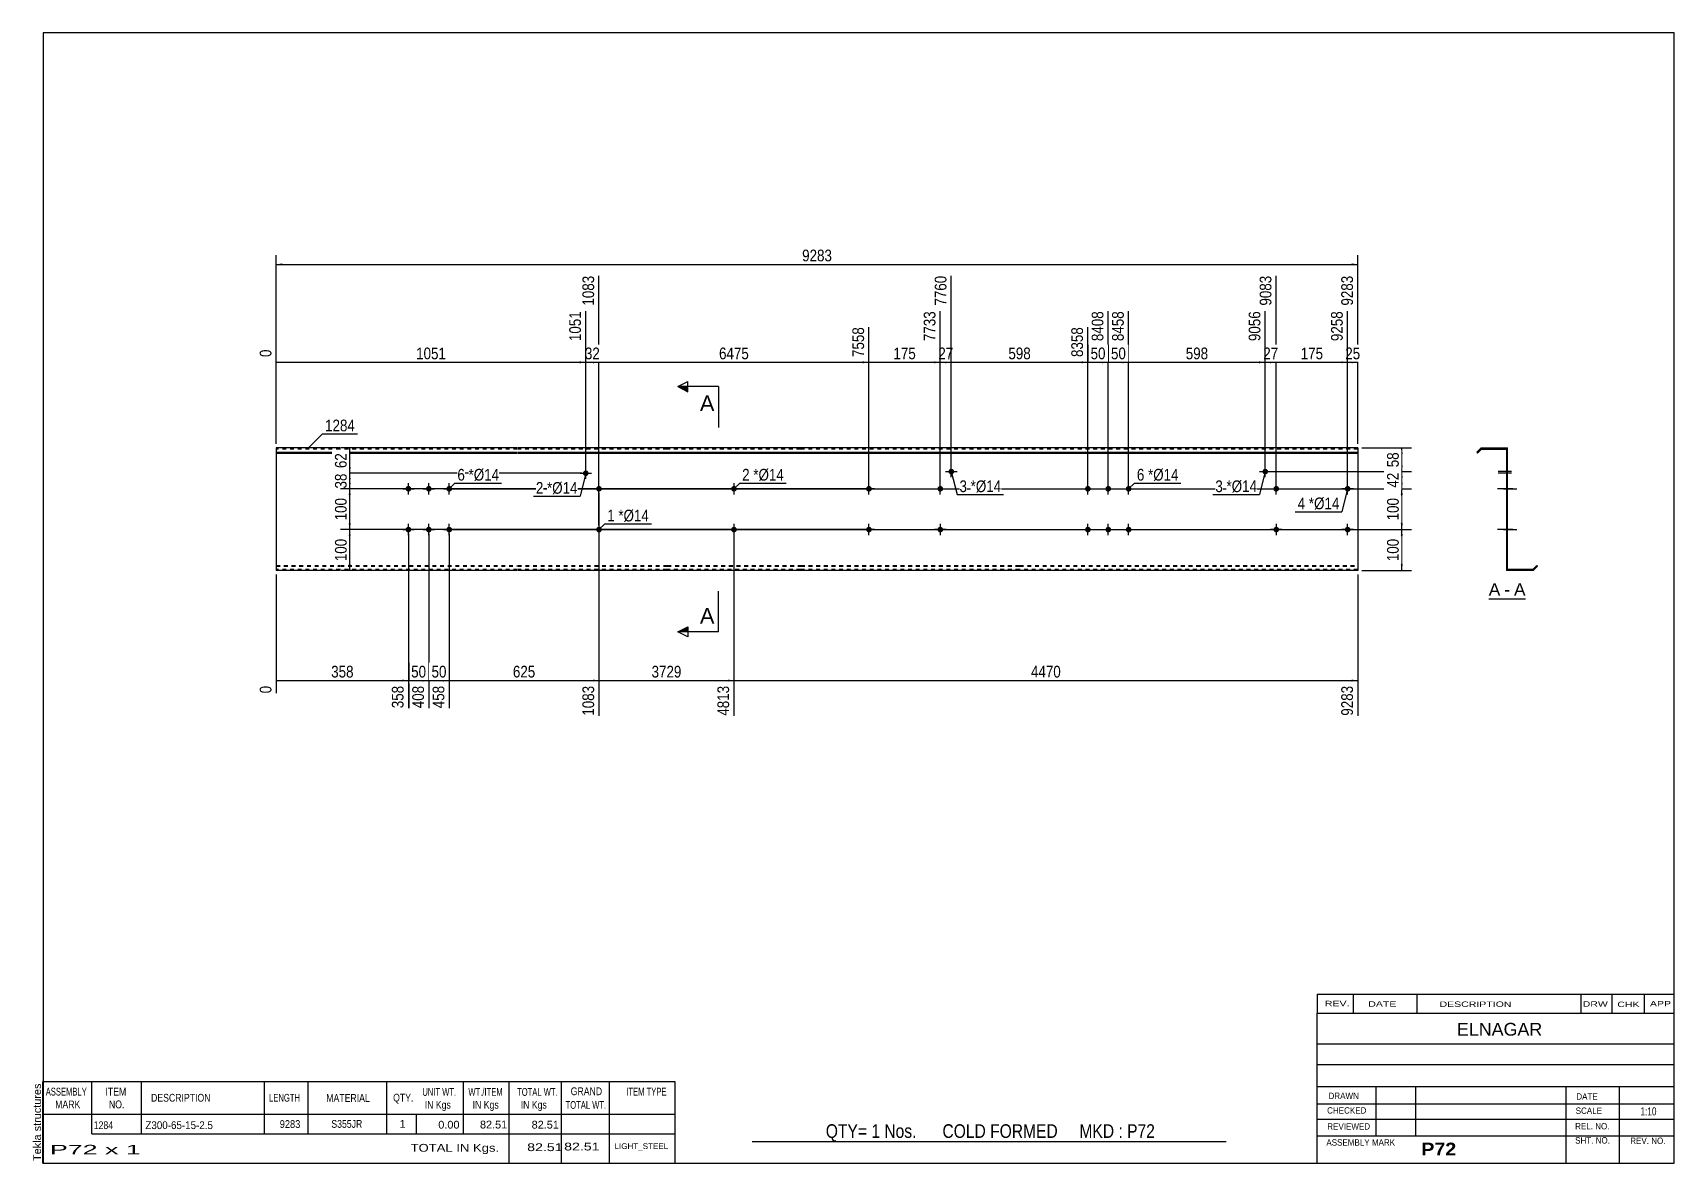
# Model space of a CAD drawing. Header units: millimetres. Extents: x -60 to 343, y -160 to 117.
import ezdxf

# ---------------------------------------------------------------- set-up
doc = ezdxf.new("R2010")
doc.units = ezdxf.units.MM
doc.linetypes.add('DXK_LINE_DOT1', pattern=[1.8814, 0.9407, -0.9407])
doc.styles.add('Arial', font='ARIAL.TTF', dxfattribs={"height": 0.2})
doc.styles.add('Arial Bold', font='ARIALBD.TTF', dxfattribs={"height": 0.2})
doc.styles.add('Arial Narrow', font='ARIALN.TTF', dxfattribs={"height": 0.2})

# ---------------------------------------------------------------- blocks, each defined once
blk = doc.blocks.new('Unknown-629083681-2024')
at = {"color": 5, "linetype": 'Continuous'}
for p, q in [((342.8, 116.75), (-57.2, 116.75)), ((-57.2, 116.75), (-57.2, -160.25)), ((342.8, -160.25), (342.8, 116.75)), ((-57.2, -160.25), (342.8, -160.25))]:
    blk.add_line(p, q, dxfattribs=at)
at = {"color": 174, "linetype": 'Continuous', "style": 'Arial'}
blk.add_text('Tekla structures', height=1.9102, rotation=90, dxfattribs=at).set_placement((-57.7, -159.75))
blk = doc.blocks.new('Unknown-629083681-12 - 1239')
at = {"color": 7, "linetype": 'Continuous'}
blk.add_line((297.32, -21.95), (306.35, -21.95), dxfattribs=at)
at = {"color": 0, "linetype": 'Continuous'}
blk.add_wipeout([(300.16, -21.2), (300.16, -18), (297.32, -18), (297.32, -21.2)], dxfattribs=at)
blk.add_wipeout([(302.55, -21.2), (302.55, -18), (301.12, -18), (301.12, -21.2)], dxfattribs=at)
at = {"color": 96, "linetype": 'Continuous', "style": 'Arial'}
blk.add_text('A', height=3.06, dxfattribs=at).set_placement((297.32, -21.2))
at = {"color": 0, "linetype": 'Continuous'}
blk.add_wipeout([(306.35, -21.2), (306.35, -18), (303.51, -18), (303.51, -21.2)], dxfattribs=at)
at = {"color": 96, "linetype": 'Continuous', "style": 'Arial'}
for s, p in [('-', (301.12, -21.2)), ('A', (303.51, -21.2))]:
    blk.add_text(s, height=3.06, dxfattribs=at).set_placement(p)
blk = doc.blocks.new('Bolt-629083681-1223 - 1203')
at = {"linetype": 'Continuous'}
blk.add_hatch(color=3, dxfattribs=at).paths.add_polyline_path([(162.13, 5, -1), (163.53, 5, -1)])
at = {"color": 3, "linetype": 'Continuous'}
for p, q in [((161.43, 5), (164.23, 5)), ((162.83, 3.6), (162.83, 6.4))]:
    blk.add_line(p, q, dxfattribs=at)
blk = doc.blocks.new('Part-629083681-1218 - 1203')
at = {"color": 2, "linetype": 'Continuous'}
for p, q in [((0, 15), (0, -15)), ((15.6, 15), (0, 15)), ((0, 13.94), (15.6, 13.94)), ((0, 13.76), (15.6, 13.76)), ((59.09, 15), (15.7, 15)), ((15.7, 13.94), (59.09, 13.94)), ((15.7, 13.76), (59.09, 13.76)), ((95.83, 15), (59.19, 15)), ((59.19, 13.94), (95.83, 13.94)), ((59.19, 13.76), (95.83, 13.76)), ((128.53, 15), (95.93, 15)), ((95.93, 13.94), (128.53, 13.94)), ((95.93, 13.76), (128.53, 13.76)), ((182.22, 15), (128.63, 15)), ((128.63, 13.94), (182.22, 13.94)), ((128.63, 13.76), (182.22, 13.76)), ((225.72, 15), (182.32, 15)), ((182.32, 13.94), (225.72, 13.94)), ((182.32, 13.76), (225.72, 13.76)), ((265.22, 15), (225.82, 15)), ((225.82, 13.94), (265.22, 13.94)), ((225.82, 13.76), (265.22, 13.76)), ((265.22, 15), (265.22, -15)), ((15.6, -15), (0, -15)), ((59.09, -15), (15.7, -15)), ((95.83, -15), (59.19, -15)), ((128.53, -15), (95.93, -15)), ((182.22, -15), (128.63, -15)), ((225.72, -15), (182.32, -15)), ((265.22, -15), (225.82, -15))]:
    blk.add_line(p, q, dxfattribs=at)
at = {"color": 7, "linetype": 'DXK_LINE_DOT1'}
for p, q in [((15.6, 14.75), (0, 14.75)), ((59.09, 14.75), (15.7, 14.75)), ((95.83, 14.75), (59.19, 14.75)), ((128.53, 14.75), (95.93, 14.75)), ((182.22, 14.75), (128.63, 14.75)), ((225.72, 14.75), (182.32, 14.75)), ((265.22, 14.75), (225.82, 14.75)), ((0, -13.76), (15.6, -13.76)), ((0, -13.94), (15.6, -13.94)), ((15.6, -14.75), (0, -14.75)), ((15.7, -13.76), (59.09, -13.76)), ((15.7, -13.94), (59.09, -13.94)), ((59.09, -14.75), (15.7, -14.75)), ((59.19, -13.76), (95.83, -13.76)), ((59.19, -13.94), (95.83, -13.94)), ((95.83, -14.75), (59.19, -14.75)), ((95.93, -13.76), (128.53, -13.76)), ((95.93, -13.94), (128.53, -13.94)), ((128.53, -14.75), (95.93, -14.75)), ((128.63, -13.76), (182.22, -13.76)), ((128.63, -13.94), (182.22, -13.94)), ((182.22, -14.75), (128.63, -14.75)), ((182.32, -13.76), (225.72, -13.76)), ((182.32, -13.94), (225.72, -13.94)), ((225.72, -14.75), (182.32, -14.75)), ((225.82, -13.76), (265.22, -13.76)), ((225.82, -13.94), (265.22, -13.94)), ((265.22, -14.75), (225.82, -14.75))]:
    blk.add_line(p, q, dxfattribs=at)
blk = doc.blocks.new('Bolt-629083681-1219 - 1203')
at = {"linetype": 'Continuous'}
for points in [[(198.32, 5, -1), (199.72, 5, -1)], [(203.32, 5, -1), (204.72, 5, -1)], [(208.32, 5, -1), (209.72, 5, -1)], [(198.32, -5, -1), (199.72, -5, -1)], [(203.32, -5, -1), (204.72, -5, -1)], [(208.32, -5, -1), (209.72, -5, -1)]]:
    blk.add_hatch(color=3, dxfattribs=at).paths.add_polyline_path(points)
at = {"color": 3, "linetype": 'Continuous'}
for p, q in [((197.62, 5), (200.42, 5)), ((199.02, 3.6), (199.02, 6.4)), ((202.62, 5), (205.42, 5)), ((204.02, 3.6), (204.02, 6.4)), ((207.62, 5), (210.42, 5)), ((209.02, 3.6), (209.02, 6.4)), ((199.02, -6.4), (199.02, -3.6)), ((204.02, -6.4), (204.02, -3.6)), ((209.02, -6.4), (209.02, -3.6)), ((197.62, -5), (200.42, -5)), ((202.62, -5), (205.42, -5)), ((207.62, -5), (210.42, -5))]:
    blk.add_line(p, q, dxfattribs=at)
blk = doc.blocks.new('Bolt-629083681-1220 - 1203')
at = {"linetype": 'Continuous'}
blk.add_hatch(color=3, dxfattribs=at).paths.add_polyline_path([(164.83, 9.21, -1), (166.23, 9.21, -1)])
at = {"color": 3, "linetype": 'Continuous'}
for p, q in [((164.13, 9.21), (166.93, 9.21)), ((165.53, 7.81), (165.53, 10.61))]:
    blk.add_line(p, q, dxfattribs=at)
blk = doc.blocks.new('Bolt-629083681-1221 - 1203')
at = {"linetype": 'Continuous'}
blk.add_hatch(color=3, dxfattribs=at).paths.add_polyline_path([(241.82, 9.21, -1), (243.22, 9.21, -1)])
at = {"color": 3, "linetype": 'Continuous'}
for p, q in [((241.12, 9.21), (243.92, 9.21)), ((242.52, 7.81), (242.52, 10.61))]:
    blk.add_line(p, q, dxfattribs=at)
blk = doc.blocks.new('Bolt-629083681-1222 - 1203')
at = {"linetype": 'Continuous'}
blk.add_hatch(color=3, dxfattribs=at).paths.add_polyline_path([(163.53, -5, -1), (162.13, -5, -1)])
at = {"color": 3, "linetype": 'Continuous'}
for p, q in [((162.83, -3.6), (162.83, -6.4)), ((164.23, -5), (161.43, -5))]:
    blk.add_line(p, q, dxfattribs=at)
blk = doc.blocks.new('Bolt-629083681-1224 - 1203')
at = {"linetype": 'Continuous'}
blk.add_hatch(color=3, dxfattribs=at).paths.add_polyline_path([(244.52, 5, -1), (245.92, 5, -1)])
at = {"color": 3, "linetype": 'Continuous'}
for p, q in [((243.82, 5), (246.62, 5)), ((245.22, 3.6), (245.22, 6.4))]:
    blk.add_line(p, q, dxfattribs=at)
blk = doc.blocks.new('Bolt-629083681-1225 - 1203')
at = {"linetype": 'Continuous'}
blk.add_hatch(color=3, dxfattribs=at).paths.add_polyline_path([(245.92, -5, -1), (244.52, -5, -1)])
at = {"color": 3, "linetype": 'Continuous'}
for p, q in [((245.22, -3.6), (245.22, -6.4)), ((246.62, -5), (243.82, -5))]:
    blk.add_line(p, q, dxfattribs=at)
blk = doc.blocks.new('Bolt-629083681-1226 - 1203')
at = {"linetype": 'Continuous'}
for points in [[(144.63, 5, -1), (146.03, 5, -1)], [(262.02, 5, -1), (263.42, 5, -1)]]:
    blk.add_hatch(color=3, dxfattribs=at).paths.add_polyline_path(points)
at = {"color": 3, "linetype": 'Continuous'}
for p, q in [((146.73, 5), (143.93, 5)), ((145.33, 3.6), (145.33, 6.4)), ((264.12, 5), (261.32, 5)), ((262.72, 3.6), (262.72, 6.4))]:
    blk.add_line(p, q, dxfattribs=at)
blk = doc.blocks.new('Bolt-629083681-1227 - 1203')
at = {"linetype": 'Continuous'}
for points in [[(144.63, -5, -1), (146.03, -5, -1)], [(262.02, -5, -1), (263.42, -5, -1)]]:
    blk.add_hatch(color=3, dxfattribs=at).paths.add_polyline_path(points)
at = {"color": 3, "linetype": 'Continuous'}
for p, q in [((145.33, -6.4), (145.33, -3.6)), ((262.72, -6.4), (262.72, -3.6)), ((146.73, -5), (143.93, -5)), ((264.12, -5), (261.32, -5))]:
    blk.add_line(p, q, dxfattribs=at)
blk = doc.blocks.new('Bolt-629083681-1228 - 1203')
at = {"linetype": 'Continuous'}
for points in [[(31.7, 5, -1), (33.1, 5, -1)], [(36.7, 5, -1), (38.1, 5, -1)], [(41.7, 5, -1), (43.1, 5, -1)], [(31.7, -5, -1), (33.1, -5, -1)], [(36.7, -5, -1), (38.1, -5, -1)], [(41.7, -5, -1), (43.1, -5, -1)]]:
    blk.add_hatch(color=3, dxfattribs=at).paths.add_polyline_path(points)
at = {"color": 3, "linetype": 'Continuous'}
for p, q in [((31, 5), (33.8, 5)), ((32.4, 3.6), (32.4, 6.4)), ((36, 5), (38.8, 5)), ((37.4, 3.6), (37.4, 6.4)), ((41, 5), (43.8, 5)), ((42.4, 3.6), (42.4, 6.4)), ((32.4, -6.4), (32.4, -3.6)), ((37.4, -6.4), (37.4, -3.6)), ((42.4, -6.4), (42.4, -3.6)), ((31, -5), (33.8, -5)), ((36, -5), (38.8, -5)), ((41, -5), (43.8, -5))]:
    blk.add_line(p, q, dxfattribs=at)
blk = doc.blocks.new('Bolt-629083681-1229 - 1203')
at = {"linetype": 'Continuous'}
blk.add_hatch(color=3, dxfattribs=at).paths.add_polyline_path([(75.19, 8.81, -1), (76.59, 8.81, -1)])
at = {"color": 3, "linetype": 'Continuous'}
for p, q in [((74.49, 8.81), (77.29, 8.81)), ((75.89, 7.41), (75.89, 10.21))]:
    blk.add_line(p, q, dxfattribs=at)
blk = doc.blocks.new('Bolt-629083681-1230 - 1203')
at = {"linetype": 'Continuous'}
blk.add_hatch(color=3, dxfattribs=at).paths.add_polyline_path([(78.43, 5, -1), (79.83, 5, -1)])
at = {"color": 3, "linetype": 'Continuous'}
for p, q in [((77.73, 5), (80.53, 5)), ((79.13, 3.6), (79.13, 6.4))]:
    blk.add_line(p, q, dxfattribs=at)
blk = doc.blocks.new('Bolt-629083681-1231 - 1203')
at = {"linetype": 'Continuous'}
blk.add_hatch(color=3, dxfattribs=at).paths.add_polyline_path([(79.83, -5, -1), (78.43, -5, -1)])
at = {"color": 3, "linetype": 'Continuous'}
for p, q in [((79.13, -3.6), (79.13, -6.4)), ((80.53, -5), (77.73, -5))]:
    blk.add_line(p, q, dxfattribs=at)
blk = doc.blocks.new('Bolt-629083681-1232 - 1203')
at = {"linetype": 'Continuous'}
for points in [[(112.93, 5, -1), (111.53, 5, -1)], [(112.93, -5, -1), (111.53, -5, -1)]]:
    blk.add_hatch(color=3, dxfattribs=at).paths.add_polyline_path(points)
at = {"color": 3, "linetype": 'Continuous'}
for p, q in [((113.63, 5), (110.83, 5)), ((112.23, 6.4), (112.23, 3.6)), ((112.23, -3.6), (112.23, -6.4)), ((113.63, -5), (110.83, -5))]:
    blk.add_line(p, q, dxfattribs=at)
blk = doc.blocks.new('Part-629083681-1241 - 1239')
at = {"color": 2, "linetype": 'Continuous'}
for p, q in [((295.46, 15), (294.4, 13.94)), ((294.4, 13.94), (294.58, 13.76)), ((295.56, 14.75), (294.58, 13.76)), ((295.46, 15), (301.96, 15)), ((295.56, 14.75), (301.71, 14.75)), ((301.71, 14.75), (301.71, -15)), ((301.96, -14.75), (301.96, 15)), ((308.21, -15), (301.71, -15)), ((308.11, -14.75), (301.96, -14.75)), ((308.11, -14.75), (309.09, -13.76)), ((308.21, -15), (309.27, -13.94)), ((309.27, -13.94), (309.09, -13.76))]:
    blk.add_line(p, q, dxfattribs=at)
blk = doc.blocks.new('Bolt-629083681-1242 - 1239')
at = {"linetype": 'Continuous'}
for points in [[(301.71, 5.7), (301.71, 4.3), (301.96, 4.3), (301.96, 5.7)], [(301.71, 5.7), (301.71, 4.3), (301.96, 4.3), (301.96, 5.7)], [(301.71, 5.7), (301.71, 4.3), (301.96, 4.3), (301.96, 5.7)], [(301.71, -4.3), (301.71, -5.7), (301.96, -5.7), (301.96, -4.3)], [(301.71, -4.3), (301.71, -5.7), (301.96, -5.7), (301.96, -4.3)], [(301.71, -4.3), (301.71, -5.7), (301.96, -5.7), (301.96, -4.3)]]:
    blk.add_hatch(color=3, dxfattribs=at).paths.add_polyline_path(points)
at = {"color": 3, "linetype": 'Continuous'}
for p, q in [((303.26, 5), (299.46, 5)), ((303.26, 5), (299.46, 5)), ((303.26, 5), (299.46, 5)), ((301.96, 5.7), (301.71, 5.7)), ((301.96, 5.7), (301.71, 5.7)), ((301.96, 5.7), (301.71, 5.7)), ((301.96, 4.3), (301.71, 4.3)), ((301.96, 4.3), (301.71, 4.3)), ((301.96, 4.3), (301.71, 4.3)), ((303.26, -5), (299.46, -5)), ((303.26, -5), (299.46, -5)), ((303.26, -5), (299.46, -5)), ((301.96, -4.3), (301.71, -4.3)), ((301.96, -4.3), (301.71, -4.3)), ((301.96, -4.3), (301.71, -4.3)), ((301.96, -5.7), (301.71, -5.7)), ((301.96, -5.7), (301.71, -5.7)), ((301.96, -5.7), (301.71, -5.7))]:
    blk.add_line(p, q, dxfattribs=at)
blk = doc.blocks.new('Bolt-629083681-1243 - 1239')
at = {"linetype": 'Continuous'}
blk.add_hatch(color=3, dxfattribs=at).paths.add_polyline_path([(301.71, 9.91), (301.71, 8.51), (301.96, 8.51), (301.96, 9.91)])
at = {"color": 3, "linetype": 'Continuous'}
for p, q in [((302.91, 9.21), (299.61, 9.21)), ((301.96, 9.91), (301.71, 9.91)), ((301.96, 8.51), (301.71, 8.51))]:
    blk.add_line(p, q, dxfattribs=at)
blk = doc.blocks.new('Bolt-629083681-1244 - 1239')
at = {"linetype": 'Continuous'}
blk.add_hatch(color=3, dxfattribs=at).paths.add_polyline_path([(301.71, 9.91), (301.71, 8.51), (301.96, 8.51), (301.96, 9.91)])
at = {"color": 3, "linetype": 'Continuous'}
for p, q in [((302.91, 9.21), (299.61, 9.21)), ((301.96, 9.91), (301.71, 9.91)), ((301.96, 8.51), (301.71, 8.51))]:
    blk.add_line(p, q, dxfattribs=at)
blk = doc.blocks.new('Bolt-629083681-1245 - 1239')
at = {"linetype": 'Continuous'}
blk.add_hatch(color=3, dxfattribs=at).paths.add_polyline_path([(301.96, -5.7), (301.96, -4.3), (301.71, -4.3), (301.71, -5.7)])
at = {"color": 3, "linetype": 'Continuous'}
for p, q in [((301.96, -4.3), (301.71, -4.3)), ((302.76, -5), (301.71, -5)), ((301.96, -5.7), (301.71, -5.7))]:
    blk.add_line(p, q, dxfattribs=at)
blk = doc.blocks.new('Bolt-629083681-1246 - 1239')
at = {"linetype": 'Continuous'}
blk.add_hatch(color=3, dxfattribs=at).paths.add_polyline_path([(301.71, 5.7), (301.71, 4.3), (301.96, 4.3), (301.96, 5.7)])
at = {"color": 3, "linetype": 'Continuous'}
for p, q in [((302.91, 5), (299.61, 5)), ((301.96, 5.7), (301.71, 5.7)), ((301.96, 4.3), (301.71, 4.3))]:
    blk.add_line(p, q, dxfattribs=at)
blk = doc.blocks.new('Bolt-629083681-1247 - 1239')
at = {"linetype": 'Continuous'}
blk.add_hatch(color=3, dxfattribs=at).paths.add_polyline_path([(301.71, 5.7), (301.71, 4.3), (301.96, 4.3), (301.96, 5.7)])
at = {"color": 3, "linetype": 'Continuous'}
for p, q in [((302.91, 5), (299.61, 5)), ((301.96, 5.7), (301.71, 5.7)), ((301.96, 4.3), (301.71, 4.3))]:
    blk.add_line(p, q, dxfattribs=at)
blk = doc.blocks.new('Bolt-629083681-1248 - 1239')
at = {"linetype": 'Continuous'}
blk.add_hatch(color=3, dxfattribs=at).paths.add_polyline_path([(301.96, -5.7), (301.96, -4.3), (301.71, -4.3), (301.71, -5.7)])
at = {"color": 3, "linetype": 'Continuous'}
for p, q in [((301.96, -4.3), (301.71, -4.3)), ((302.76, -5), (301.71, -5)), ((301.96, -5.7), (301.71, -5.7))]:
    blk.add_line(p, q, dxfattribs=at)
blk = doc.blocks.new('Bolt-629083681-1249 - 1239')
at = {"linetype": 'Continuous'}
blk.add_hatch(color=3, dxfattribs=at).paths.add_polyline_path([(301.71, 5.7), (301.71, 4.3), (301.96, 4.3), (301.96, 5.7)])
blk.add_hatch(color=3, dxfattribs=at).paths.add_polyline_path([(301.71, 5.7), (301.71, 4.3), (301.96, 4.3), (301.96, 5.7)])
at = {"color": 3, "linetype": 'Continuous'}
for p, q in [((300.91, 5), (304.21, 5)), ((300.91, 5), (304.21, 5)), ((301.71, 5.7), (301.96, 5.7)), ((301.71, 5.7), (301.96, 5.7)), ((301.71, 4.3), (301.96, 4.3)), ((301.71, 4.3), (301.96, 4.3))]:
    blk.add_line(p, q, dxfattribs=at)
blk = doc.blocks.new('Bolt-629083681-1250 - 1239')
at = {"linetype": 'Continuous'}
blk.add_hatch(color=3, dxfattribs=at).paths.add_polyline_path([(301.71, -4.3), (301.71, -5.7), (301.96, -5.7), (301.96, -4.3)])
blk.add_hatch(color=3, dxfattribs=at).paths.add_polyline_path([(301.71, -4.3), (301.71, -5.7), (301.96, -5.7), (301.96, -4.3)])
at = {"color": 3, "linetype": 'Continuous'}
for p, q in [((300.91, -5), (304.21, -5)), ((300.91, -5), (304.21, -5)), ((301.71, -4.3), (301.96, -4.3)), ((301.71, -4.3), (301.96, -4.3)), ((301.71, -5.7), (301.96, -5.7)), ((301.71, -5.7), (301.96, -5.7))]:
    blk.add_line(p, q, dxfattribs=at)
blk = doc.blocks.new('Bolt-629083681-1251 - 1239')
at = {"linetype": 'Continuous'}
for points in [[(301.71, 5.7), (301.71, 4.3), (301.96, 4.3), (301.96, 5.7)], [(301.71, 5.7), (301.71, 4.3), (301.96, 4.3), (301.96, 5.7)], [(301.71, 5.7), (301.71, 4.3), (301.96, 4.3), (301.96, 5.7)], [(301.71, -4.3), (301.71, -5.7), (301.96, -5.7), (301.96, -4.3)], [(301.71, -4.3), (301.71, -5.7), (301.96, -5.7), (301.96, -4.3)], [(301.71, -4.3), (301.71, -5.7), (301.96, -5.7), (301.96, -4.3)]]:
    blk.add_hatch(color=3, dxfattribs=at).paths.add_polyline_path(points)
at = {"color": 3, "linetype": 'Continuous'}
for p, q in [((303.26, 5), (299.46, 5)), ((303.26, 5), (299.46, 5)), ((303.26, 5), (299.46, 5)), ((301.96, 5.7), (301.71, 5.7)), ((301.96, 5.7), (301.71, 5.7)), ((301.96, 5.7), (301.71, 5.7)), ((301.96, 4.3), (301.71, 4.3)), ((301.96, 4.3), (301.71, 4.3)), ((301.96, 4.3), (301.71, 4.3)), ((303.26, -5), (299.46, -5)), ((303.26, -5), (299.46, -5)), ((303.26, -5), (299.46, -5)), ((301.96, -4.3), (301.71, -4.3)), ((301.96, -4.3), (301.71, -4.3)), ((301.96, -4.3), (301.71, -4.3)), ((301.96, -5.7), (301.71, -5.7)), ((301.96, -5.7), (301.71, -5.7)), ((301.96, -5.7), (301.71, -5.7))]:
    blk.add_line(p, q, dxfattribs=at)
blk = doc.blocks.new('Bolt-629083681-1252 - 1239')
at = {"linetype": 'Continuous'}
blk.add_hatch(color=3, dxfattribs=at).paths.add_polyline_path([(301.71, 9.51), (301.71, 8.11), (301.96, 8.11), (301.96, 9.51)])
at = {"color": 3, "linetype": 'Continuous'}
for p, q in [((302.91, 8.81), (299.61, 8.81)), ((301.96, 9.51), (301.71, 9.51)), ((301.96, 8.11), (301.71, 8.11))]:
    blk.add_line(p, q, dxfattribs=at)
blk = doc.blocks.new('Bolt-629083681-1253 - 1239')
at = {"linetype": 'Continuous'}
blk.add_hatch(color=3, dxfattribs=at).paths.add_polyline_path([(301.71, 5.7), (301.71, 4.3), (301.96, 4.3), (301.96, 5.7)])
at = {"color": 3, "linetype": 'Continuous'}
for p, q in [((302.91, 5), (299.61, 5)), ((301.96, 5.7), (301.71, 5.7)), ((301.96, 4.3), (301.71, 4.3))]:
    blk.add_line(p, q, dxfattribs=at)
blk = doc.blocks.new('Bolt-629083681-1254 - 1239')
at = {"linetype": 'Continuous'}
blk.add_hatch(color=3, dxfattribs=at).paths.add_polyline_path([(301.96, -5.7), (301.96, -4.3), (301.71, -4.3), (301.71, -5.7)])
at = {"color": 3, "linetype": 'Continuous'}
for p, q in [((301.96, -4.3), (301.71, -4.3)), ((302.76, -5), (301.71, -5)), ((301.96, -5.7), (301.71, -5.7))]:
    blk.add_line(p, q, dxfattribs=at)
blk = doc.blocks.new('Bolt-629083681-1255 - 1239')
at = {"linetype": 'Continuous'}
for points in [[(301.96, 4.3), (301.96, 5.7), (301.71, 5.7), (301.71, 4.3)], [(301.96, -5.7), (301.96, -4.3), (301.71, -4.3), (301.71, -5.7)]]:
    blk.add_hatch(color=3, dxfattribs=at).paths.add_polyline_path(points)
at = {"color": 3, "linetype": 'Continuous'}
for p, q in [((301.96, 5), (299.71, 5)), ((301.96, 5.7), (301.71, 5.7)), ((301.96, 4.3), (301.71, 4.3)), ((301.96, -5), (299.71, -5)), ((301.96, -4.3), (301.71, -4.3)), ((301.96, -5.7), (301.71, -5.7))]:
    blk.add_line(p, q, dxfattribs=at)
blk = doc.blocks.new('StraightDimension-629083681-1328 - 1203')
at = {"linetype": 'Continuous'}
blk.add_hatch(color=7, dxfattribs=at).paths.add_polyline_path([(110.73, -41.75), (112.23, -42), (110.73, -42.25)])
at = {"color": 7, "linetype": 'Continuous'}
for p, q in [((79.13, 4), (79.13, -50.61)), ((112.23, -6), (112.23, -50.61)), ((79.13, -42), (112.23, -42))]:
    blk.add_line(p, q, dxfattribs=at)
at = {"color": 0}
blk.add_wipeout([(99.94, -41.85), (99.94, -37.65), (91.43, -37.65), (91.43, -41.85)], dxfattribs=at)
at = {"color": 0, "linetype": 'Continuous'}
blk.add_wipeout([(111.63, -42.7), (107.43, -42.7), (107.43, -51.21), (111.63, -51.21)], dxfattribs=at)
at = {"color": 3, "style": 'Arial Narrow'}
blk.add_text('3729', height=2.863, dxfattribs=at).set_placement((92.03, -41.25))
at = {"color": 3, "linetype": 'Continuous', "style": 'Arial Narrow'}
blk.add_text('4813', height=2.863, rotation=90.0002, dxfattribs=at).set_placement((111.03, -50.61))
blk = doc.blocks.new('StraightDimension-629083681-1279 - 1203')
at = {"linetype": 'Continuous'}
blk.add_hatch(color=7, dxfattribs=at).paths.add_polyline_path([(143.83, 36.25), (145.33, 36), (143.83, 35.75)])
at = {"color": 7, "linetype": 'Continuous'}
for p, q in [((79.13, -4), (79.13, 57.21)), ((145.33, 6), (145.33, 44.61)), ((79.13, 36), (145.33, 36))]:
    blk.add_line(p, q, dxfattribs=at)
at = {"color": 0, "linetype": 'Continuous'}
blk.add_wipeout([(144.73, 45.21), (140.53, 45.21), (140.53, 36.7), (144.73, 36.7)], dxfattribs=at)
at = {"color": 0}
blk.add_wipeout([(116.49, 36.15), (116.49, 40.35), (107.97, 40.35), (107.97, 36.15)], dxfattribs=at)
at = {"color": 3, "linetype": 'Continuous', "style": 'Arial Narrow'}
blk.add_text('7558', height=2.863, rotation=90.0002, dxfattribs=at).set_placement((144.13, 37.3))
at = {"color": 3, "style": 'Arial Narrow'}
blk.add_text('6475', height=2.863, dxfattribs=at).set_placement((108.57, 36.75))
blk = doc.blocks.new('StraightDimension-629083681-1353 - 1203')
at = {"linetype": 'Continuous'}
for points in [[(275.75, 3.5), (276, 5), (276.25, 3.5)], [(276.25, -3.5), (276, -5), (275.75, -3.5)]]:
    blk.add_hatch(color=7, dxfattribs=at).paths.add_polyline_path(points)
at = {"color": 7, "linetype": 'Continuous'}
for p, q in [((43.4, 5), (278.4, 5)), ((276, -5), (276, 5)), ((43.4, -5), (278.4, -5))]:
    blk.add_line(p, q, dxfattribs=at)
at = {"color": 0}
blk.add_wipeout([(275.85, 3.34), (271.65, 3.34), (271.65, -3.34), (275.85, -3.34)], dxfattribs=at)
at = {"color": 3, "style": 'Arial Narrow'}
blk.add_text('100', height=2.863, rotation=90.0002, dxfattribs=at).set_placement((275.25, -2.74))
blk = doc.blocks.new('StraightDimension-629083681-1280 - 1203')
at = {"linetype": 'Continuous'}
blk.add_hatch(color=7, dxfattribs=at).paths.add_polyline_path([(77.63, 36.25), (79.13, 36), (77.63, 35.75)])
at = {"color": 7, "linetype": 'Continuous'}
for p, q in [((79.13, -4), (79.13, 57.21)), ((75.89, 9.81), (75.89, 48.51)), ((75.89, 36), (79.13, 36))]:
    blk.add_line(p, q, dxfattribs=at)
at = {"color": 0, "linetype": 'Continuous'}
blk.add_wipeout([(78.53, 57.81), (74.33, 57.81), (74.33, 49.3), (78.53, 49.3)], dxfattribs=at)
at = {"color": 0}
blk.add_wipeout([(79.94, 36.15), (79.94, 40.35), (75.08, 40.35), (75.08, 36.15)], dxfattribs=at)
at = {"color": 3, "linetype": 'Continuous', "style": 'Arial Narrow'}
blk.add_text('1083', height=2.863, rotation=90.0002, dxfattribs=at).set_placement((77.93, 49.9))
at = {"color": 3, "style": 'Arial Narrow'}
blk.add_text('32', height=2.863, dxfattribs=at).set_placement((75.68, 36.75))
blk = doc.blocks.new('StraightDimension-629083681-1354 - 1203')
at = {"linetype": 'Continuous'}
for points in [[(275.75, -6.5), (276, -5), (276.25, -6.5)], [(276.25, -13.5), (276, -15), (275.75, -13.5)]]:
    blk.add_hatch(color=7, dxfattribs=at).paths.add_polyline_path(points)
at = {"color": 7, "linetype": 'Continuous'}
for p, q in [((43.4, -5), (278.4, -5)), ((276, -15), (276, -5)), ((266.22, -15), (278.4, -15))]:
    blk.add_line(p, q, dxfattribs=at)
at = {"color": 0}
blk.add_wipeout([(275.85, -6.66), (271.65, -6.66), (271.65, -13.34), (275.85, -13.34)], dxfattribs=at)
at = {"color": 3, "style": 'Arial Narrow'}
blk.add_text('100', height=2.863, rotation=90.0002, dxfattribs=at).set_placement((275.25, -12.74))
blk = doc.blocks.new('StraightDimension-629083681-1395 - 1203')
at = {"linetype": 'Continuous'}
for points in [[(1.5, 59.75), (0, 60), (1.5, 60.25)], [(263.72, 60.25), (265.22, 60), (263.72, 59.75)]]:
    blk.add_hatch(color=7, dxfattribs=at).paths.add_polyline_path(points)
at = {"color": 7, "linetype": 'Continuous'}
for p, q in [((0, 16), (0, 62.25)), ((265.22, 16), (265.22, 62.25)), ((0, 60), (265.22, 60))]:
    blk.add_line(p, q, dxfattribs=at)
at = {"color": 0}
blk.add_wipeout([(136.86, 60.15), (136.86, 64.35), (128.35, 64.35), (128.35, 60.15)], dxfattribs=at)
at = {"color": 3, "style": 'Arial Narrow'}
blk.add_text('9283', height=2.863, dxfattribs=at).set_placement((128.95, 60.75))
blk = doc.blocks.new('StraightDimension-629083681-1331 - 1203')
at = {"linetype": 'Continuous'}
blk.add_hatch(color=7, dxfattribs=at).paths.add_polyline_path([(35.9, -41.75), (37.4, -42), (35.9, -42.25)])
at = {"color": 7, "linetype": 'Continuous'}
for p, q in [((32.4, -6), (32.4, -48.78)), ((37.4, -6), (37.4, -48.78)), ((32.4, -42), (37.4, -42))]:
    blk.add_line(p, q, dxfattribs=at)
at = {"color": 0}
blk.add_wipeout([(37.33, -41.85), (37.33, -37.65), (32.47, -37.65), (32.47, -41.85)], dxfattribs=at)
at = {"color": 0, "linetype": 'Continuous'}
blk.add_wipeout([(36.8, -42.7), (32.6, -42.7), (32.6, -49.38), (36.8, -49.38)], dxfattribs=at)
at = {"color": 3, "style": 'Arial Narrow'}
blk.add_text('50', height=2.863, dxfattribs=at).set_placement((33.07, -41.25))
at = {"color": 3, "linetype": 'Continuous', "style": 'Arial Narrow'}
blk.add_text('408', height=2.863, rotation=90.0002, dxfattribs=at).set_placement((36.2, -48.78))
blk = doc.blocks.new('StraightDimension-629083681-1277 - 1203')
at = {"linetype": 'Continuous'}
blk.add_hatch(color=7, dxfattribs=at).paths.add_polyline_path([(164.03, 36.25), (165.53, 36), (164.03, 35.75)])
at = {"color": 7, "linetype": 'Continuous'}
for p, q in [((165.53, 10.21), (165.53, 57.21)), ((162.83, 6), (162.83, 48.51)), ((162.83, 36), (165.53, 36))]:
    blk.add_line(p, q, dxfattribs=at)
at = {"color": 0, "linetype": 'Continuous'}
blk.add_wipeout([(164.93, 57.81), (160.73, 57.81), (160.73, 49.3), (164.93, 49.3)], dxfattribs=at)
at = {"color": 0}
blk.add_wipeout([(166.61, 36.15), (166.61, 40.35), (161.75, 40.35), (161.75, 36.15)], dxfattribs=at)
at = {"color": 3, "linetype": 'Continuous', "style": 'Arial Narrow'}
blk.add_text('7760', height=2.863, rotation=90.0002, dxfattribs=at).set_placement((164.33, 49.9))
at = {"color": 3, "style": 'Arial Narrow'}
blk.add_text('27', height=2.863, dxfattribs=at).set_placement((162.35, 36.75))
blk = doc.blocks.new('StraightDimension-629083681-1270 - 1203')
at = {"linetype": 'Continuous'}
blk.add_hatch(color=7, dxfattribs=at).paths.add_polyline_path([(263.72, 36.25), (265.22, 36), (263.72, 35.75)])
at = {"color": 7, "linetype": 'Continuous'}
for p, q in [((265.22, 16), (265.22, 57.21)), ((262.72, 6), (262.72, 48.51)), ((262.72, 36), (265.22, 36))]:
    blk.add_line(p, q, dxfattribs=at)
at = {"color": 0, "linetype": 'Continuous'}
blk.add_wipeout([(264.61, 57.81), (260.41, 57.81), (260.41, 49.3), (264.61, 49.3)], dxfattribs=at)
at = {"color": 0}
blk.add_wipeout([(266.39, 36.15), (266.39, 40.35), (261.54, 40.35), (261.54, 36.15)], dxfattribs=at)
at = {"color": 3, "linetype": 'Continuous', "style": 'Arial Narrow'}
blk.add_text('9283', height=2.863, rotation=90.0002, dxfattribs=at).set_placement((264.02, 49.9))
at = {"color": 3, "style": 'Arial Narrow'}
blk.add_text('25', height=2.863, dxfattribs=at).set_placement((262.14, 36.75))
blk = doc.blocks.new('StraightDimension-629083681-1271 - 1203')
at = {"linetype": 'Continuous'}
blk.add_hatch(color=7, dxfattribs=at).paths.add_polyline_path([(261.22, 36.25), (262.72, 36), (261.22, 35.75)])
at = {"color": 7, "linetype": 'Continuous'}
for p, q in [((245.22, 6), (245.22, 57.21)), ((262.72, 6), (262.72, 48.51)), ((245.22, 36), (262.72, 36))]:
    blk.add_line(p, q, dxfattribs=at)
at = {"color": 0}
blk.add_wipeout([(257.31, 36.15), (257.31, 40.35), (250.62, 40.35), (250.62, 36.15)], dxfattribs=at)
at = {"color": 0, "linetype": 'Continuous'}
blk.add_wipeout([(262.11, 49.11), (257.91, 49.11), (257.91, 40.6), (262.11, 40.6)], dxfattribs=at)
at = {"color": 3, "linetype": 'Continuous', "style": 'Arial Narrow'}
blk.add_text('9258', height=2.863, rotation=90.0002, dxfattribs=at).set_placement((261.52, 41.2))
at = {"color": 3, "style": 'Arial Narrow'}
blk.add_text('175', height=2.863, dxfattribs=at).set_placement((251.22, 36.75))
blk = doc.blocks.new('StraightDimension-629083681-1351 - 1203')
at = {"linetype": 'Continuous'}
for points in [[(275.75, 13.5), (276, 15), (276.25, 13.5)], [(276.25, 10.71), (276, 9.21), (275.75, 10.71)]]:
    blk.add_hatch(color=7, dxfattribs=at).paths.add_polyline_path(points)
at = {"color": 7, "linetype": 'Continuous'}
for p, q in [((266.22, 15), (278.4, 15)), ((276, 9.21), (276, 15)), ((243.52, 9.21), (278.4, 9.21))]:
    blk.add_line(p, q, dxfattribs=at)
at = {"color": 0}
blk.add_wipeout([(275.85, 14.53), (271.65, 14.53), (271.65, 9.68), (275.85, 9.68)], dxfattribs=at)
at = {"color": 3, "style": 'Arial Narrow'}
blk.add_text('58', height=2.863, rotation=90.0002, dxfattribs=at).set_placement((275.25, 10.28))
blk = doc.blocks.new('StraightDimension-629083681-1272 - 1203')
at = {"linetype": 'Continuous'}
blk.add_hatch(color=7, dxfattribs=at).paths.add_polyline_path([(243.72, 36.25), (245.22, 36), (243.72, 35.75)])
at = {"color": 7, "linetype": 'Continuous'}
for p, q in [((245.22, 6), (245.22, 57.21)), ((242.52, 10.21), (242.52, 48.51)), ((242.52, 36), (245.22, 36))]:
    blk.add_line(p, q, dxfattribs=at)
at = {"color": 0, "linetype": 'Continuous'}
blk.add_wipeout([(244.61, 57.81), (240.41, 57.81), (240.41, 49.3), (244.61, 49.3)], dxfattribs=at)
at = {"color": 0}
blk.add_wipeout([(246.29, 36.15), (246.29, 40.35), (241.44, 40.35), (241.44, 36.15)], dxfattribs=at)
at = {"color": 3, "linetype": 'Continuous', "style": 'Arial Narrow'}
blk.add_text('9083', height=2.863, rotation=90.0002, dxfattribs=at).set_placement((244.02, 49.9))
at = {"color": 3, "style": 'Arial Narrow'}
blk.add_text('27', height=2.863, dxfattribs=at).set_placement((242.04, 36.75))
blk = doc.blocks.new('StraightDimension-629083681-1330 - 1203')
at = {"linetype": 'Continuous'}
blk.add_hatch(color=7, dxfattribs=at).paths.add_polyline_path([(40.9, -41.75), (42.4, -42), (40.9, -42.25)])
at = {"color": 7, "linetype": 'Continuous'}
for p, q in [((37.4, -6), (37.4, -48.78)), ((42.4, -6), (42.4, -48.78)), ((37.4, -42), (42.4, -42))]:
    blk.add_line(p, q, dxfattribs=at)
at = {"color": 0}
blk.add_wipeout([(42.33, -41.85), (42.33, -37.65), (37.47, -37.65), (37.47, -41.85)], dxfattribs=at)
at = {"color": 0, "linetype": 'Continuous'}
blk.add_wipeout([(41.8, -42.7), (37.6, -42.7), (37.6, -49.38), (41.8, -49.38)], dxfattribs=at)
at = {"color": 3, "style": 'Arial Narrow'}
blk.add_text('50', height=2.863, dxfattribs=at).set_placement((38.07, -41.25))
at = {"color": 3, "linetype": 'Continuous', "style": 'Arial Narrow'}
blk.add_text('458', height=2.863, rotation=90.0002, dxfattribs=at).set_placement((41.2, -48.78))
blk = doc.blocks.new('StraightDimension-629083681-1273 - 1203')
at = {"linetype": 'Continuous'}
blk.add_hatch(color=7, dxfattribs=at).paths.add_polyline_path([(241.02, 36.25), (242.52, 36), (241.02, 35.75)])
at = {"color": 7, "linetype": 'Continuous'}
for p, q in [((209.02, 6), (209.02, 48.51)), ((242.52, 10.21), (242.52, 48.51)), ((209.02, 36), (242.52, 36))]:
    blk.add_line(p, q, dxfattribs=at)
at = {"color": 0, "linetype": 'Continuous'}
blk.add_wipeout([(241.92, 49.11), (237.72, 49.11), (237.72, 40.6), (241.92, 40.6)], dxfattribs=at)
at = {"color": 0}
blk.add_wipeout([(229.11, 36.15), (229.11, 40.35), (222.43, 40.35), (222.43, 36.15)], dxfattribs=at)
at = {"color": 3, "linetype": 'Continuous', "style": 'Arial Narrow'}
blk.add_text('9056', height=2.863, rotation=90.0002, dxfattribs=at).set_placement((241.32, 41.2))
at = {"color": 3, "style": 'Arial Narrow'}
blk.add_text('598', height=2.863, dxfattribs=at).set_placement((223.03, 36.75))
blk = doc.blocks.new('StraightDimension-629083681-1281 - 1203')
at = {"linetype": 'Continuous'}
blk.add_hatch(color=7, dxfattribs=at).paths.add_polyline_path([(74.39, 36.25), (75.89, 36), (74.39, 35.75)])
at = {"color": 7, "linetype": 'Continuous'}
for p, q in [((75.89, 9.81), (75.89, 48.51)), ((0, 16), (0, 39.13)), ((0, 36), (75.89, 36))]:
    blk.add_line(p, q, dxfattribs=at)
at = {"color": 0, "linetype": 'Continuous'}
for points in [[(75.29, 49.11), (71.09, 49.11), (71.09, 40.6), (75.29, 40.6)], [(-0.6, 39.73), (-4.8, 39.73), (-4.8, 36.7), (-0.6, 36.7)]]:
    blk.add_wipeout(points, dxfattribs=at)
at = {"color": 0}
blk.add_wipeout([(42.2, 36.15), (42.2, 40.35), (33.69, 40.35), (33.69, 36.15)], dxfattribs=at)
at = {"color": 3, "linetype": 'Continuous', "style": 'Arial Narrow'}
for s, height, p in [('1051', 2.863, (74.69, 41.2)), ('0', 2.86, (-1.2, 37.3))]:
    blk.add_text(s, height=height, rotation=90.0002, dxfattribs=at).set_placement(p)
at = {"color": 3, "style": 'Arial Narrow'}
blk.add_text('1051', height=2.863, dxfattribs=at).set_placement((34.29, 36.75))
blk = doc.blocks.new('StraightDimension-629083681-1274 - 1203')
at = {"linetype": 'Continuous'}
blk.add_hatch(color=7, dxfattribs=at).paths.add_polyline_path([(207.52, 36.25), (209.02, 36), (207.52, 35.75)])
at = {"color": 7, "linetype": 'Continuous'}
for p, q in [((204.02, 6), (204.02, 48.51)), ((209.02, 6), (209.02, 48.51)), ((204.02, 36), (209.02, 36))]:
    blk.add_line(p, q, dxfattribs=at)
at = {"color": 0}
blk.add_wipeout([(208.95, 36.15), (208.95, 40.35), (204.09, 40.35), (204.09, 36.15)], dxfattribs=at)
at = {"color": 0, "linetype": 'Continuous'}
blk.add_wipeout([(208.42, 49.11), (204.22, 49.11), (204.22, 40.6), (208.42, 40.6)], dxfattribs=at)
at = {"color": 3, "linetype": 'Continuous', "style": 'Arial Narrow'}
blk.add_text('8458', height=2.863, rotation=90.0002, dxfattribs=at).set_placement((207.82, 41.2))
at = {"color": 3, "style": 'Arial Narrow'}
blk.add_text('50', height=2.863, dxfattribs=at).set_placement((204.69, 36.75))
blk = doc.blocks.new('StraightDimension-629083681-1275 - 1203')
at = {"linetype": 'Continuous'}
blk.add_hatch(color=7, dxfattribs=at).paths.add_polyline_path([(202.52, 36.25), (204.02, 36), (202.52, 35.75)])
at = {"color": 7, "linetype": 'Continuous'}
for p, q in [((204.02, 6), (204.02, 48.51)), ((199.02, 6), (199.02, 44.61)), ((199.02, 36), (204.02, 36))]:
    blk.add_line(p, q, dxfattribs=at)
at = {"color": 0}
blk.add_wipeout([(203.95, 36.15), (203.95, 40.35), (199.09, 40.35), (199.09, 36.15)], dxfattribs=at)
at = {"color": 0, "linetype": 'Continuous'}
blk.add_wipeout([(203.42, 49.11), (199.22, 49.11), (199.22, 40.6), (203.42, 40.6)], dxfattribs=at)
at = {"color": 3, "linetype": 'Continuous', "style": 'Arial Narrow'}
blk.add_text('8408', height=2.863, rotation=90.0002, dxfattribs=at).set_placement((202.82, 41.2))
at = {"color": 3, "style": 'Arial Narrow'}
blk.add_text('50', height=2.863, dxfattribs=at).set_placement((199.69, 36.75))
blk = doc.blocks.new('StraightDimension-629083681-1276 - 1203')
at = {"linetype": 'Continuous'}
blk.add_hatch(color=7, dxfattribs=at).paths.add_polyline_path([(197.52, 36.25), (199.02, 36), (197.52, 35.75)])
at = {"color": 7, "linetype": 'Continuous'}
for p, q in [((165.53, 10.21), (165.53, 57.21)), ((199.02, 6), (199.02, 44.61)), ((165.53, 36), (199.02, 36))]:
    blk.add_line(p, q, dxfattribs=at)
at = {"color": 0, "linetype": 'Continuous'}
blk.add_wipeout([(198.42, 45.21), (194.22, 45.21), (194.22, 36.7), (198.42, 36.7)], dxfattribs=at)
at = {"color": 0}
blk.add_wipeout([(185.62, 36.15), (185.62, 40.35), (178.93, 40.35), (178.93, 36.15)], dxfattribs=at)
at = {"color": 3, "linetype": 'Continuous', "style": 'Arial Narrow'}
blk.add_text('8358', height=2.863, rotation=90.0002, dxfattribs=at).set_placement((197.82, 37.3))
at = {"color": 3, "style": 'Arial Narrow'}
blk.add_text('598', height=2.863, dxfattribs=at).set_placement((179.53, 36.75))
blk = doc.blocks.new('StraightDimension-629083681-1278 - 1203')
at = {"linetype": 'Continuous'}
blk.add_hatch(color=7, dxfattribs=at).paths.add_polyline_path([(161.33, 36.25), (162.83, 36), (161.33, 35.75)])
at = {"color": 7, "linetype": 'Continuous'}
for p, q in [((162.83, 6), (162.83, 48.51)), ((145.33, 6), (145.33, 44.61)), ((145.33, 36), (162.83, 36))]:
    blk.add_line(p, q, dxfattribs=at)
at = {"color": 0}
blk.add_wipeout([(157.42, 36.15), (157.42, 40.35), (150.74, 40.35), (150.74, 36.15)], dxfattribs=at)
at = {"color": 0, "linetype": 'Continuous'}
blk.add_wipeout([(162.23, 49.11), (158.03, 49.11), (158.03, 40.6), (162.23, 40.6)], dxfattribs=at)
at = {"color": 3, "linetype": 'Continuous', "style": 'Arial Narrow'}
blk.add_text('7733', height=2.863, rotation=90.0002, dxfattribs=at).set_placement((161.63, 41.2))
at = {"color": 3, "style": 'Arial Narrow'}
blk.add_text('175', height=2.863, dxfattribs=at).set_placement((151.34, 36.75))
blk = doc.blocks.new('StraightDimension-629083681-1327 - 1203')
at = {"linetype": 'Continuous'}
blk.add_hatch(color=7, dxfattribs=at).paths.add_polyline_path([(263.72, -41.75), (265.22, -42), (263.72, -42.25)])
at = {"color": 7, "linetype": 'Continuous'}
for p, q in [((112.23, -6), (112.23, -50.61)), ((265.22, -16), (265.22, -50.61)), ((112.23, -42), (265.22, -42))]:
    blk.add_line(p, q, dxfattribs=at)
at = {"color": 0}
blk.add_wipeout([(192.98, -41.85), (192.98, -37.65), (184.47, -37.65), (184.47, -41.85)], dxfattribs=at)
at = {"color": 0, "linetype": 'Continuous'}
blk.add_wipeout([(264.61, -42.7), (260.41, -42.7), (260.41, -51.21), (264.61, -51.21)], dxfattribs=at)
at = {"color": 3, "style": 'Arial Narrow'}
blk.add_text('4470', height=2.863, dxfattribs=at).set_placement((185.07, -41.25))
at = {"color": 3, "linetype": 'Continuous', "style": 'Arial Narrow'}
blk.add_text('9283', height=2.863, rotation=90.0002, dxfattribs=at).set_placement((264.02, -50.61))
blk = doc.blocks.new('StraightDimension-629083681-1329 - 1203')
at = {"linetype": 'Continuous'}
blk.add_hatch(color=7, dxfattribs=at).paths.add_polyline_path([(77.63, -41.75), (79.13, -42), (77.63, -42.25)])
at = {"color": 7, "linetype": 'Continuous'}
for p, q in [((79.13, 4), (79.13, -50.61)), ((42.4, -6), (42.4, -48.78)), ((42.4, -42), (79.13, -42))]:
    blk.add_line(p, q, dxfattribs=at)
at = {"color": 0}
blk.add_wipeout([(64.11, -41.85), (64.11, -37.65), (57.42, -37.65), (57.42, -41.85)], dxfattribs=at)
at = {"color": 0, "linetype": 'Continuous'}
blk.add_wipeout([(78.53, -42.7), (74.33, -42.7), (74.33, -51.21), (78.53, -51.21)], dxfattribs=at)
at = {"color": 3, "style": 'Arial Narrow'}
blk.add_text('625', height=2.863, dxfattribs=at).set_placement((58.02, -41.25))
at = {"color": 3, "linetype": 'Continuous', "style": 'Arial Narrow'}
blk.add_text('1083', height=2.863, rotation=90.0002, dxfattribs=at).set_placement((77.93, -50.61))
blk = doc.blocks.new('StraightDimension-629083681-1332 - 1203')
at = {"linetype": 'Continuous'}
blk.add_hatch(color=7, dxfattribs=at).paths.add_polyline_path([(30.9, -41.75), (32.4, -42), (30.9, -42.25)])
at = {"color": 7, "linetype": 'Continuous'}
for p, q in [((32.4, -6), (32.4, -48.78)), ((0, -16), (0, -45.13)), ((0, -42), (32.4, -42))]:
    blk.add_line(p, q, dxfattribs=at)
at = {"color": 0}
blk.add_wipeout([(19.54, -41.85), (19.54, -37.65), (12.86, -37.65), (12.86, -41.85)], dxfattribs=at)
at = {"color": 0, "linetype": 'Continuous'}
for points in [[(-0.6, -42.7), (-4.8, -42.7), (-4.8, -45.73), (-0.6, -45.73)], [(31.8, -42.7), (27.6, -42.7), (27.6, -49.38), (31.8, -49.38)]]:
    blk.add_wipeout(points, dxfattribs=at)
at = {"color": 3, "style": 'Arial Narrow'}
blk.add_text('358', height=2.863, dxfattribs=at).set_placement((13.46, -41.25))
at = {"color": 3, "linetype": 'Continuous', "style": 'Arial Narrow'}
for s, height, p in [('0', 2.86, (-1.2, -45.13)), ('358', 2.863, (31.2, -48.78))]:
    blk.add_text(s, height=height, rotation=90.0002, dxfattribs=at).set_placement(p)
blk = doc.blocks.new('StraightDimension-629083681-1352 - 1203')
at = {"linetype": 'Continuous'}
for points in [[(275.75, 7.71), (276, 9.21), (276.25, 7.71)], [(276.25, 6.5), (276, 5), (275.75, 6.5)]]:
    blk.add_hatch(color=7, dxfattribs=at).paths.add_polyline_path(points)
at = {"color": 7, "linetype": 'Continuous'}
for p, q in [((243.52, 9.21), (278.4, 9.21)), ((276, 5), (276, 9.21)), ((43.4, 5), (278.4, 5))]:
    blk.add_line(p, q, dxfattribs=at)
at = {"color": 0}
blk.add_wipeout([(275.85, 9.53), (271.65, 9.53), (271.65, 4.68), (275.85, 4.68)], dxfattribs=at)
at = {"color": 3, "style": 'Arial Narrow'}
blk.add_text('42', height=2.863, rotation=90.0002, dxfattribs=at).set_placement((275.25, 5.28))
blk = doc.blocks.new('StraightDimension-629083681-1371 - 1203')
at = {"linetype": 'Continuous'}
for points in [[(17.75, 13.5), (18, 15), (18.25, 13.5)], [(18.25, 10.31), (18, 8.81), (17.75, 10.31)]]:
    blk.add_hatch(color=7, dxfattribs=at).paths.add_polyline_path(points)
at = {"color": 7, "linetype": 'Continuous'}
for p, q in [((31.4, 15), (15.75, 15)), ((18, 8.81), (18, 15)), ((74.89, 8.81), (15.75, 8.81))]:
    blk.add_line(p, q, dxfattribs=at)
at = {"color": 0}
blk.add_wipeout([(17.85, 14.33), (13.65, 14.33), (13.65, 9.47), (17.85, 9.47)], dxfattribs=at)
at = {"color": 3, "style": 'Arial Narrow'}
blk.add_text('62', height=2.863, rotation=90.0002, dxfattribs=at).set_placement((17.25, 10.07))
blk = doc.blocks.new('StraightDimension-629083681-1372 - 1203')
at = {"linetype": 'Continuous'}
for points in [[(17.75, 7.31), (18, 8.81), (18.25, 7.31)], [(18.25, 6.5), (18, 5), (17.75, 6.5)]]:
    blk.add_hatch(color=7, dxfattribs=at).paths.add_polyline_path(points)
at = {"color": 7, "linetype": 'Continuous'}
for p, q in [((74.89, 8.81), (15.75, 8.81)), ((18, 5), (18, 8.81)), ((144.33, 5), (15.75, 5))]:
    blk.add_line(p, q, dxfattribs=at)
at = {"color": 0}
blk.add_wipeout([(17.85, 9.33), (13.65, 9.33), (13.65, 4.47), (17.85, 4.47)], dxfattribs=at)
at = {"color": 3, "style": 'Arial Narrow'}
blk.add_text('38', height=2.863, rotation=90.0002, dxfattribs=at).set_placement((17.25, 5.07))
blk = doc.blocks.new('StraightDimension-629083681-1373 - 1203')
at = {"linetype": 'Continuous'}
for points in [[(17.75, 3.5), (18, 5), (18.25, 3.5)], [(18.25, -3.5), (18, -5), (17.75, -3.5)]]:
    blk.add_hatch(color=7, dxfattribs=at).paths.add_polyline_path(points)
at = {"color": 7, "linetype": 'Continuous'}
for p, q in [((144.33, 5), (15.75, 5)), ((18, -5), (18, 5)), ((144.33, -5), (15.75, -5))]:
    blk.add_line(p, q, dxfattribs=at)
at = {"color": 0}
blk.add_wipeout([(17.85, 3.34), (13.65, 3.34), (13.65, -3.34), (17.85, -3.34)], dxfattribs=at)
at = {"color": 3, "style": 'Arial Narrow'}
blk.add_text('100', height=2.863, rotation=90.0002, dxfattribs=at).set_placement((17.25, -2.74))
blk = doc.blocks.new('StraightDimension-629083681-1374 - 1203')
at = {"linetype": 'Continuous'}
for points in [[(17.75, -6.5), (18, -5), (18.25, -6.5)], [(18.25, -13.5), (18, -15), (17.75, -13.5)]]:
    blk.add_hatch(color=7, dxfattribs=at).paths.add_polyline_path(points)
at = {"color": 7, "linetype": 'Continuous'}
for p, q in [((144.33, -5), (15.75, -5)), ((18, -15), (18, -5)), ((31.4, -15), (15.75, -15))]:
    blk.add_line(p, q, dxfattribs=at)
at = {"color": 0}
blk.add_wipeout([(17.85, -6.66), (13.65, -6.66), (13.65, -13.34), (17.85, -13.34)], dxfattribs=at)
at = {"color": 3, "style": 'Arial Narrow'}
blk.add_text('100', height=2.863, rotation=90.0002, dxfattribs=at).set_placement((17.25, -12.74))
blk = doc.blocks.new('CBS_BOM-629083681-2088')
at = {"color": 7, "linetype": 'Continuous'}
for p, q in [((-57.23, -148.28), (-57.23, -140.28)), ((-57.23, -140.28), (97.69, -140.28)), ((-45.23, -148.28), (-45.23, -140.28)), ((-33.04, -148.28), (-33.04, -140.28)), ((-2.88, -148.28), (-2.88, -140.28)), ((7.8, -148.28), (7.8, -140.28)), ((27.12, -148.28), (27.12, -140.28)), ((45.92, -148.28), (45.92, -140.28)), ((57.13, -148.28), (57.13, -140.28)), ((69.92, -148.28), (69.92, -140.28)), ((81.67, -148.28), (81.67, -140.28)), ((97.69, -140.29), (97.69, -148.27)), ((-57.23, -148.28), (97.69, -148.28)), ((-57.23, -153.08), (-57.23, -148.28)), ((-45.23, -153.08), (-45.23, -148.28)), ((-33.04, -153.08), (-33.04, -148.28)), ((-2.88, -153.08), (-2.88, -148.28)), ((7.8, -153.08), (7.8, -148.28)), ((27.12, -153.08), (27.12, -148.28)), ((34.38, -153.08), (34.38, -148.28)), ((45.92, -153.08), (45.92, -148.28)), ((57.13, -153.08), (57.13, -148.28)), ((69.92, -153.08), (69.92, -148.28)), ((81.69, -153.08), (81.69, -148.28)), ((97.69, -148.28), (97.69, -153.08)), ((-57.23, -160.28), (-57.23, -153.1)), ((-45.23, -153.08), (97.69, -153.08)), ((57.13, -160.28), (57.13, -153.1)), ((69.92, -160.28), (69.92, -153.1)), ((81.73, -160.28), (81.73, -153.1)), ((97.69, -153.08), (97.69, -160.28)), ((-57.23, -160.28), (97.69, -160.28))]:
    blk.add_line(p, q, dxfattribs=at)
at = {"color": 3, "linetype": 'Continuous', "style": 'Arial'}
for s, height, width, p in [('ASSEMBLY', 1.91, 0.7, (-56.55, -143.71)), ('ITEM', 1.91, 0.8, (-41.9, -143.71)), ('DESCRIPTION', 1.9102, 0.8, (-30.72, -145.21)), ('LENGTH', 1.91, 0.7, (-1.77, -145.21)), ('MATERIAL', 1.91, 0.8, (12.25, -145.26)), ('QTY.', 1.91, 0.8, (28.64, -145.18)), ('UNIT WT.', 1.91, 0.7, (35.81, -143.78)), ('WT./ITEM', 1.91, 0.7, (47.1, -143.78)), ('TOTAL WT.', 1.91, 0.7, (59.04, -143.78)), ('GRAND', 1.91, 0.8, (72.19, -143.62)), ('ITEM TYPE', 1.91, 0.7, (85.83, -143.7)), ('MARK', 1.91, 0.8, (-54.23, -146.84)), ('NO.', 1.91, 0.8, (-41.05, -146.84)), ('IN Kgs', 1.91, 0.8, (36.39, -146.92)), ('IN Kgs', 1.91, 0.8, (48.14, -146.92)), ('IN Kgs', 1.91, 0.8, (59.93, -146.92)), ('TOTAL WT.', 1.91, 0.7, (70.93, -146.96))]:
    blk.add_text(s, height=height, dxfattribs=dict(at, width=width)).set_placement(p)
at = {"color": 7, "linetype": 'Continuous', "style": 'Arial'}
for s, height, width, p in [('1284', 1.91, 0.8, (-44.77, -151.93)), ('Z300-65-15-2.5', 1.9102, 0.9, (-32.1, -151.93)), ('9283', 1.91, 0.85, (0.84, -151.65)), ('S355JR', 1.91, 0.8, (13.49, -151.62))]:
    blk.add_text(s, height=height, dxfattribs=dict(at, width=width)).set_placement(p)
for s, p in [('1', (30.21, -151.62)), ('0.00', (39.72, -151.81)), ('82.51', (49.94, -151.78)), ('82.51', (62.61, -151.81))]:
    blk.add_text(s, height=1.91, dxfattribs=at).set_placement(p)
at = {"color": 6, "linetype": 'Continuous', "style": 'Arial'}
for s, height, width, p in [('P72 x 1', 2.292, 2.05, (-55.51, -158.09)), ('TOTAL IN Kgs.', 1.9102, 1.2, (32.93, -157.48)), ('82.51', 1.91, 1.3, (61.52, -157.33)), ('82.51', 1.91, 1.3, (70.59, -157.17))]:
    blk.add_text(s, height=height, dxfattribs=dict(at, width=width)).set_placement(p)
blk.add_text('LIGHT_STEEL', height=1.4135, dxfattribs=at).set_placement((82.94, -156.83))
blk = doc.blocks.new('CBS_CALLOFF-629083681-2089')
at = {"color": 7, "linetype": 'Continuous'}
blk.add_line((116.68, -154.98), (232.91, -155), dxfattribs=at)
at = {"color": 3, "linetype": 'Continuous', "style": 'Arial Narrow'}
blk.add_text('QTY= 1 Nos.      COLD FORMED     MKD : P72', height=3.3405, dxfattribs=at).set_placement((134.75, -154.09))
blk = doc.blocks.new('CBS_NAME_BLOG-629083681-2090')
at = {"color": 7, "linetype": 'Continuous'}
for p, q in [((255.21, -123.5), (342.73, -123.5)), ((255.21, -160.21), (255.21, -123.5)), ((255.21, -131.04), (342.73, -131.04)), ((255.28, -136.09), (342.8, -136.09)), ((255.21, -141.46), (342.73, -141.46)), ((269.73, -153.57), (269.73, -141.47)), ((279.42, -153.54), (279.42, -141.47)), ((316.33, -160.21), (316.33, -141.48)), ((329.38, -160.21), (329.38, -141.47)), ((255.22, -145.76), (342.8, -145.74)), ((255.21, -149.51), (342.73, -149.51)), ((255.21, -153.55), (342.73, -153.55)), ((255.21, -160.25), (342.8, -160.25))]:
    blk.add_line(p, q, dxfattribs=at)
at = {"color": 3, "linetype": 'Continuous', "style": 'Arial'}
blk.add_text('ELNAGAR', height=3.133, dxfattribs=at).set_placement((289.53, -129.03))
at = {"color": 3, "linetype": 'Continuous'}
for s, height, style, width, p in [('DRAWN', 1.566, 'Arial', 0.9, (258.04, -144.57)), ('DATE', 1.566, 'Arial', 0.9, (318.8, -144.73)), ('CHECKED', 1.566, 'Arial', 0.9, (257.69, -148.14)), ('SCALE', 1.566, 'Arial', 0.9, (318.65, -148.21)), ('1:10', 1.957, 'Arial Narrow', 0.9, (334.54, -148.57)), ('REVIEWED', 1.566, 'Arial', 0.9, (257.73, -152.06)), ('REL. NO.', 1.566, 'Arial', 0.9, (318.51, -152.01)), ('ASSEMBLY MARK', 1.5663, 'Arial', 0.9, (257.51, -155.99)), ('P72', 3.131, 'Arial Bold', 1.1, (280.79, -158.39)), ('SHT. NO.', 1.566, 'Arial', 0.9, (318.51, -155.48)), ('REV. NO.', 1.566, 'Arial', 0.9, (332.03, -155.57))]:
    blk.add_text(s, height=height, dxfattribs=dict(at, style=style, width=width)).set_placement(p)
blk = doc.blocks.new('CBS_REVISION-629083681-2091')
at = {"color": 7, "linetype": 'Continuous'}
for p, q in [((255.29, -118.87), (342.79, -118.87)), ((255.29, -118.87), (255.29, -123.5)), ((264.09, -118.87), (264.09, -123.5)), ((279.68, -118.87), (279.68, -123.44)), ((319.94, -118.87), (319.94, -123.5)), ((327.48, -118.87), (327.48, -123.5)), ((335.43, -118.87), (335.43, -123.5)), ((255.29, -123.5), (342.79, -123.5))]:
    blk.add_line(p, q, dxfattribs=at)
at = {"color": 7, "style": 'Arial Narrow', "width": 1.7}
for s, height, p in [('REV.', 1.326, (257.15, -121.82)), ('DATE', 1.326, (267.78, -121.94)), ('DESCRIPTION', 1.3257, (285.26, -121.99)), ('DRW', 1.326, (320.37, -121.93)), ('CHK', 1.326, (328.86, -122.02)), ('APP', 1.326, (336.86, -121.87))]:
    blk.add_text(s, height=height, dxfattribs=at).set_placement(p)
blk = doc.blocks.new('MarkSet-629083681-1417 - 1203')
at = {"color": 0}
blk.add_wipeout([(232.11, 4.19), (232.11, 7.19), (230.28, 7.19), (230.28, 4.19)], dxfattribs=at)
blk.add_wipeout([(232.11, 4.19), (232.11, 7.19), (230.28, 7.19), (230.28, 4.19)], dxfattribs=at)
blk.add_wipeout([(234.29, 4.19), (234.29, 7.19), (233.01, 7.19), (233.01, 4.19)], dxfattribs=at)
blk.add_wipeout([(234.29, 4.19), (234.29, 7.19), (233.01, 7.19), (233.01, 4.19)], dxfattribs=at)
at = {"color": 3, "style": 'Arial Narrow'}
blk.add_text('3', height=2.86, dxfattribs=at).set_placement((230.28, 4.19))
at = {"color": 0}
blk.add_wipeout([(240.5, 4.19), (240.5, 7.19), (234.29, 7.19), (234.29, 4.19)], dxfattribs=at)
blk.add_wipeout([(240.5, 4.19), (240.5, 7.19), (234.29, 7.19), (234.29, 4.19)], dxfattribs=at)
at = {"color": 7, "linetype": 'Continuous'}
for p in [(242.52, 9.21), (229.68, 3.59)]:
    blk.add_line(p, (241.1, 3.59), dxfattribs=at)
at = {"color": 3, "style": 'Arial Narrow'}
for s, height, p in [('*', 2.86, (233.01, 4.19)), ('Ø14', 2.863, (234.29, 4.19))]:
    blk.add_text(s, height=height, dxfattribs=at).set_placement(p)
blk = doc.blocks.new('Mark-629083681-1431 - 1203')
at = {"color": 0}
blk.add_wipeout([(212.86, 7.01), (212.86, 10.01), (211.04, 10.01), (211.04, 7.01)], dxfattribs=at)
blk.add_wipeout([(212.86, 7.01), (212.86, 10.01), (211.04, 10.01), (211.04, 7.01)], dxfattribs=at)
at = {"color": 7, "linetype": 'Continuous'}
blk.add_line((209.02, 5), (210.44, 6.41), dxfattribs=at)
at = {"color": 0}
blk.add_wipeout([(215.04, 7.01), (215.04, 10.01), (213.76, 10.01), (213.76, 7.01)], dxfattribs=at)
blk.add_wipeout([(215.04, 7.01), (215.04, 10.01), (213.76, 10.01), (213.76, 7.01)], dxfattribs=at)
at = {"color": 3, "style": 'Arial Narrow'}
blk.add_text('6', height=2.86, dxfattribs=at).set_placement((211.04, 7.01))
at = {"color": 0}
blk.add_wipeout([(221.25, 7.01), (221.25, 10.01), (215.04, 10.01), (215.04, 7.01)], dxfattribs=at)
blk.add_wipeout([(221.25, 7.01), (221.25, 10.01), (215.04, 10.01), (215.04, 7.01)], dxfattribs=at)
at = {"color": 7, "linetype": 'Continuous'}
blk.add_line((210.44, 6.41), (221.85, 6.41), dxfattribs=at)
at = {"color": 3, "style": 'Arial Narrow'}
for s, height, p in [('*', 2.86, (213.76, 7.01)), ('Ø14', 2.863, (215.04, 7.01))]:
    blk.add_text(s, height=height, dxfattribs=at).set_placement(p)
blk = doc.blocks.new('MarkSet-629083681-1410 - 1203')
at = {"color": 0}
blk.add_wipeout([(169.37, 4.19), (169.37, 7.19), (167.54, 7.19), (167.54, 4.19)], dxfattribs=at)
blk.add_wipeout([(169.37, 4.19), (169.37, 7.19), (167.54, 7.19), (167.54, 4.19)], dxfattribs=at)
at = {"color": 7, "linetype": 'Continuous'}
blk.add_line((165.53, 9.21), (166.94, 3.59), dxfattribs=at)
at = {"color": 0}
blk.add_wipeout([(171.55, 4.19), (171.55, 7.19), (170.27, 7.19), (170.27, 4.19)], dxfattribs=at)
blk.add_wipeout([(171.55, 4.19), (171.55, 7.19), (170.27, 7.19), (170.27, 4.19)], dxfattribs=at)
at = {"color": 3, "style": 'Arial Narrow'}
blk.add_text('3', height=2.86, dxfattribs=at).set_placement((167.54, 4.19))
at = {"color": 0}
blk.add_wipeout([(177.76, 4.19), (177.76, 7.19), (171.55, 7.19), (171.55, 4.19)], dxfattribs=at)
blk.add_wipeout([(177.76, 4.19), (177.76, 7.19), (171.55, 7.19), (171.55, 4.19)], dxfattribs=at)
at = {"color": 7, "linetype": 'Continuous'}
blk.add_line((166.94, 3.59), (178.36, 3.59), dxfattribs=at)
at = {"color": 3, "style": 'Arial Narrow'}
for s, height, p in [('*', 2.86, (170.27, 4.19)), ('Ø14', 2.863, (171.55, 4.19))]:
    blk.add_text(s, height=height, dxfattribs=at).set_placement(p)
blk = doc.blocks.new('Mark-629083681-1433 - 1203')
at = {"color": 0}
blk.add_wipeout([(82.98, -2.99), (82.98, 0.01), (81.15, 0.01), (81.15, -2.99)], dxfattribs=at)
blk.add_wipeout([(82.98, -2.99), (82.98, 0.01), (81.15, 0.01), (81.15, -2.99)], dxfattribs=at)
at = {"color": 7, "linetype": 'Continuous'}
blk.add_line((79.13, -5), (80.55, -3.59), dxfattribs=at)
at = {"color": 0}
blk.add_wipeout([(85.15, -2.99), (85.15, 0.01), (83.88, 0.01), (83.88, -2.99)], dxfattribs=at)
blk.add_wipeout([(85.15, -2.99), (85.15, 0.01), (83.88, 0.01), (83.88, -2.99)], dxfattribs=at)
at = {"color": 3, "style": 'Arial Narrow'}
blk.add_text('1', height=2.86, dxfattribs=at).set_placement((81.15, -2.99))
at = {"color": 0}
blk.add_wipeout([(91.37, -2.99), (91.37, 0.01), (85.15, 0.01), (85.15, -2.99)], dxfattribs=at)
blk.add_wipeout([(91.37, -2.99), (91.37, 0.01), (85.15, 0.01), (85.15, -2.99)], dxfattribs=at)
at = {"color": 7, "linetype": 'Continuous'}
blk.add_line((80.55, -3.59), (91.97, -3.59), dxfattribs=at)
at = {"color": 3, "style": 'Arial Narrow'}
for s, height, p in [('*', 2.86, (83.88, -2.99)), ('Ø14', 2.863, (85.15, -2.99))]:
    blk.add_text(s, height=height, dxfattribs=at).set_placement(p)
blk = doc.blocks.new('MarkSet-629083681-1428 - 1203')
at = {"color": 0}
blk.add_wipeout([(65.49, 3.79), (65.49, 6.79), (63.66, 6.79), (63.66, 3.79)], dxfattribs=at)
blk.add_wipeout([(65.49, 3.79), (65.49, 6.79), (63.66, 6.79), (63.66, 3.79)], dxfattribs=at)
blk.add_wipeout([(67.66, 3.79), (67.66, 6.79), (66.39, 6.79), (66.39, 3.79)], dxfattribs=at)
blk.add_wipeout([(67.66, 3.79), (67.66, 6.79), (66.39, 6.79), (66.39, 3.79)], dxfattribs=at)
at = {"color": 3, "style": 'Arial Narrow'}
blk.add_text('2', height=2.86, dxfattribs=at).set_placement((63.66, 3.79))
at = {"color": 0}
blk.add_wipeout([(73.88, 3.79), (73.88, 6.79), (67.66, 6.79), (67.66, 3.79)], dxfattribs=at)
blk.add_wipeout([(73.88, 3.79), (73.88, 6.79), (67.66, 6.79), (67.66, 3.79)], dxfattribs=at)
at = {"color": 7, "linetype": 'Continuous'}
for p in [(75.89, 8.81), (63.06, 3.19)]:
    blk.add_line(p, (74.48, 3.19), dxfattribs=at)
at = {"color": 3, "style": 'Arial Narrow'}
for s, height, p in [('*', 2.86, (66.39, 3.79)), ('Ø14', 2.863, (67.66, 3.79))]:
    blk.add_text(s, height=height, dxfattribs=at).set_placement(p)
blk = doc.blocks.new('SectionMark-629083681-1268 - 1203')
at = {"linetype": 'Continuous'}
for points in [[(100.93, 30.05), (100.93, 28.8), (98.43, 30.05)], [(100.93, -28.8), (100.93, -30.05), (98.43, -30.05)]]:
    blk.add_hatch(color=30, dxfattribs=at).paths.add_polyline_path(points)
at = {"color": 30, "linetype": 'Continuous'}
for p, q in [((98.43, 30.05), (100.93, 31.3)), ((98.43, 30.05), (100.93, 28.8)), ((100.93, 28.8), (100.93, 31.3)), ((98.43, -30.05), (100.93, -28.8)), ((100.93, -31.3), (98.43, -30.05)), ((100.93, -28.8), (100.93, -31.3))]:
    blk.add_line(p, q, dxfattribs=at)
at = {"color": 0, "linetype": 'Continuous'}
for points in [[(107.43, 24.05), (107.43, 28.05), (103.88, 28.05), (103.88, 24.05)], [(107.43, -28.05), (107.43, -24.05), (103.88, -24.05), (103.88, -28.05)]]:
    blk.add_wipeout(points, dxfattribs=at)
at = {"color": 30, "linetype": 'Continuous'}
for p, q in [((108.43, 30.05), (98.43, 30.05)), ((108.43, 30.05), (108.43, 20.05)), ((108.43, -30.05), (108.43, -20.05)), ((108.43, -30.05), (98.43, -30.05))]:
    blk.add_line(p, q, dxfattribs=at)
at = {"color": 96, "linetype": 'Continuous', "style": 'Arial'}
for p in [(103.88, 24.05), (103.88, -28.05)]:
    blk.add_text('A', height=3.82, dxfattribs=at).set_placement(p)
blk = doc.blocks.new('Mark-629083681-1398 - 1203')
at = {"color": 0}
blk.add_wipeout([(19.2725, 19.0865), (19.2725, 22.0865), (11.96, 22.0865), (11.96, 19.0865)], dxfattribs=at)
blk.add_wipeout([(19.2725, 19.0865), (19.2725, 22.0865), (11.96, 22.0865), (11.96, 19.0865)], dxfattribs=at)
at = {"color": 7, "linetype": 'Continuous'}
for p, q in [((7.8245, 14.951), (11.36, 18.4865)), ((11.36, 18.4865), (19.8725, 18.4865))]:
    blk.add_line(p, q, dxfattribs=at)
at = {"color": 3, "style": 'Arial Narrow'}
blk.add_text('1284', height=2.86328, dxfattribs=at).set_placement((11.96, 19.0865))
blk = doc.blocks.new('MarkSet-629083681-1423 - 1203')
at = {"color": 0}
blk.add_wipeout([(252.31, -0.01), (252.31, 2.99), (250.48, 2.99), (250.48, -0.01)], dxfattribs=at)
blk.add_wipeout([(252.31, -0.01), (252.31, 2.99), (250.48, 2.99), (250.48, -0.01)], dxfattribs=at)
blk.add_wipeout([(254.49, -0.01), (254.49, 2.99), (253.21, 2.99), (253.21, -0.01)], dxfattribs=at)
blk.add_wipeout([(254.49, -0.01), (254.49, 2.99), (253.21, 2.99), (253.21, -0.01)], dxfattribs=at)
at = {"color": 3, "style": 'Arial Narrow'}
blk.add_text('4', height=2.86, dxfattribs=at).set_placement((250.48, -0.01))
at = {"color": 0}
blk.add_wipeout([(260.7, -0.01), (260.7, 2.99), (254.49, 2.99), (254.49, -0.01)], dxfattribs=at)
blk.add_wipeout([(260.7, -0.01), (260.7, 2.99), (254.49, 2.99), (254.49, -0.01)], dxfattribs=at)
at = {"color": 7, "linetype": 'Continuous'}
for p in [(262.72, 5), (249.88, -0.61)]:
    blk.add_line(p, (261.3, -0.61), dxfattribs=at)
at = {"color": 3, "style": 'Arial Narrow'}
for s, height, p in [('*', 2.86, (253.21, -0.01)), ('Ø14', 2.863, (254.49, -0.01))]:
    blk.add_text(s, height=height, dxfattribs=at).set_placement(p)
blk = doc.blocks.new('Mark-629083681-1432 - 1203')
at = {"color": 0}
blk.add_wipeout([(46.24, 7.01), (46.24, 10.01), (44.41, 10.01), (44.41, 7.01)], dxfattribs=at)
blk.add_wipeout([(46.24, 7.01), (46.24, 10.01), (44.41, 10.01), (44.41, 7.01)], dxfattribs=at)
at = {"color": 7, "linetype": 'Continuous'}
blk.add_line((42.4, 5), (43.81, 6.41), dxfattribs=at)
at = {"color": 0}
blk.add_wipeout([(48.42, 7.01), (48.42, 10.01), (47.14, 10.01), (47.14, 7.01)], dxfattribs=at)
blk.add_wipeout([(48.42, 7.01), (48.42, 10.01), (47.14, 10.01), (47.14, 7.01)], dxfattribs=at)
at = {"color": 3, "style": 'Arial Narrow'}
blk.add_text('6', height=2.86, dxfattribs=at).set_placement((44.41, 7.01))
at = {"color": 0}
blk.add_wipeout([(54.63, 7.01), (54.63, 10.01), (48.42, 10.01), (48.42, 7.01)], dxfattribs=at)
blk.add_wipeout([(54.63, 7.01), (54.63, 10.01), (48.42, 10.01), (48.42, 7.01)], dxfattribs=at)
at = {"color": 7, "linetype": 'Continuous'}
blk.add_line((43.81, 6.41), (55.23, 6.41), dxfattribs=at)
at = {"color": 3, "style": 'Arial Narrow'}
for s, height, p in [('*', 2.86, (47.14, 7.01)), ('Ø14', 2.863, (48.42, 7.01))]:
    blk.add_text(s, height=height, dxfattribs=at).set_placement(p)
blk = doc.blocks.new('Mark-629083681-1434 - 1203')
at = {"color": 0}
blk.add_wipeout([(116.07, 7.01), (116.07, 10.01), (114.24, 10.01), (114.24, 7.01)], dxfattribs=at)
blk.add_wipeout([(116.07, 7.01), (116.07, 10.01), (114.24, 10.01), (114.24, 7.01)], dxfattribs=at)
at = {"color": 7, "linetype": 'Continuous'}
blk.add_line((112.23, 5), (113.64, 6.41), dxfattribs=at)
at = {"color": 0}
blk.add_wipeout([(118.25, 7.01), (118.25, 10.01), (116.97, 10.01), (116.97, 7.01)], dxfattribs=at)
blk.add_wipeout([(118.25, 7.01), (118.25, 10.01), (116.97, 10.01), (116.97, 7.01)], dxfattribs=at)
at = {"color": 3, "style": 'Arial Narrow'}
blk.add_text('2', height=2.86, dxfattribs=at).set_placement((114.24, 7.01))
at = {"color": 0}
blk.add_wipeout([(124.46, 7.01), (124.46, 10.01), (118.25, 10.01), (118.25, 7.01)], dxfattribs=at)
blk.add_wipeout([(124.46, 7.01), (124.46, 10.01), (118.25, 10.01), (118.25, 7.01)], dxfattribs=at)
at = {"color": 7, "linetype": 'Continuous'}
blk.add_line((113.64, 6.41), (125.06, 6.41), dxfattribs=at)
at = {"color": 3, "style": 'Arial Narrow'}
for s, height, p in [('*', 2.86, (116.97, 7.01)), ('Ø14', 2.863, (118.25, 7.01))]:
    blk.add_text(s, height=height, dxfattribs=at).set_placement(p)

msp = doc.modelspace()

# ---------------------------------------------------------------- block references
for name in ['Unknown-629083681-2024', 'Part-629083681-1218 - 1203', 'Part-629083681-1241 - 1239', 'Bolt-629083681-1229 - 1203', 'Bolt-629083681-1220 - 1203', 'Bolt-629083681-1221 - 1203', 'Bolt-629083681-1243 - 1239', 'Bolt-629083681-1244 - 1239', 'Bolt-629083681-1252 - 1239', 'Bolt-629083681-1228 - 1203', 'Bolt-629083681-1230 - 1203', 'Bolt-629083681-1232 - 1203', 'Bolt-629083681-1226 - 1203', 'Bolt-629083681-1223 - 1203', 'Bolt-629083681-1219 - 1203', 'Bolt-629083681-1224 - 1203', 'Bolt-629083681-1242 - 1239', 'Bolt-629083681-1251 - 1239', 'Bolt-629083681-1246 - 1239', 'Bolt-629083681-1247 - 1239', 'Bolt-629083681-1253 - 1239', 'Bolt-629083681-1255 - 1239', 'Bolt-629083681-1249 - 1239', 'Bolt-629083681-1231 - 1203', 'Bolt-629083681-1227 - 1203', 'Bolt-629083681-1222 - 1203', 'Bolt-629083681-1225 - 1203', 'Bolt-629083681-1250 - 1239', 'Bolt-629083681-1245 - 1239', 'Bolt-629083681-1248 - 1239', 'Bolt-629083681-1254 - 1239', 'CBS_REVISION-629083681-2091', 'CBS_NAME_BLOG-629083681-2090', 'CBS_BOM-629083681-2088', 'CBS_CALLOFF-629083681-2089']:
    msp.add_blockref(name, (0, 0))

# ---------------------------------------------------------------- next in the draw order: block references
for name in ['StraightDimension-629083681-1328 - 1203', 'StraightDimension-629083681-1331 - 1203', 'Unknown-629083681-12 - 1239']:
    msp.add_blockref(name, (0, 0))

# ---------------------------------------------------------------- next in the draw order: block references
for name in ['StraightDimension-629083681-1279 - 1203', 'StraightDimension-629083681-1332 - 1203']:
    msp.add_blockref(name, (0, 0))

# ---------------------------------------------------------------- next in the draw order: block references
msp.add_blockref('StraightDimension-629083681-1353 - 1203', (0, 0))

# ---------------------------------------------------------------- next in the draw order: block references
msp.add_blockref('StraightDimension-629083681-1280 - 1203', (0, 0))

# ---------------------------------------------------------------- next in the draw order: block references
for name in ['StraightDimension-629083681-1395 - 1203', 'StraightDimension-629083681-1354 - 1203']:
    msp.add_blockref(name, (0, 0))

# ---------------------------------------------------------------- next in the draw order: block references
for name in ['StraightDimension-629083681-1277 - 1203', 'StraightDimension-629083681-1270 - 1203', 'StraightDimension-629083681-1281 - 1203', 'StraightDimension-629083681-1330 - 1203', 'StraightDimension-629083681-1327 - 1203']:
    msp.add_blockref(name, (0, 0))

# ---------------------------------------------------------------- next in the draw order: block references
for name in ['StraightDimension-629083681-1271 - 1203', 'StraightDimension-629083681-1278 - 1203', 'StraightDimension-629083681-1329 - 1203']:
    msp.add_blockref(name, (0, 0))

# ---------------------------------------------------------------- next in the draw order: block references
msp.add_blockref('StraightDimension-629083681-1351 - 1203', (0, 0))

# ---------------------------------------------------------------- next in the draw order: block references
msp.add_blockref('StraightDimension-629083681-1272 - 1203', (0, 0))

# ---------------------------------------------------------------- next in the draw order: block references
msp.add_blockref('StraightDimension-629083681-1273 - 1203', (0, 0))

# ---------------------------------------------------------------- next in the draw order: block references
msp.add_blockref('StraightDimension-629083681-1274 - 1203', (0, 0))

# ---------------------------------------------------------------- next in the draw order: block references
msp.add_blockref('StraightDimension-629083681-1275 - 1203', (0, 0))

# ---------------------------------------------------------------- next in the draw order: block references
msp.add_blockref('StraightDimension-629083681-1276 - 1203', (0, 0))

# ---------------------------------------------------------------- next in the draw order: block references
msp.add_blockref('StraightDimension-629083681-1352 - 1203', (0, 0))

# ---------------------------------------------------------------- next in the draw order: block references
for name in ['StraightDimension-629083681-1371 - 1203', 'MarkSet-629083681-1410 - 1203', 'Mark-629083681-1431 - 1203', 'MarkSet-629083681-1417 - 1203', 'MarkSet-629083681-1423 - 1203']:
    msp.add_blockref(name, (0, 0))

# ---------------------------------------------------------------- next in the draw order: block references
for name in ['Mark-629083681-1398 - 1203', 'StraightDimension-629083681-1372 - 1203']:
    msp.add_blockref(name, (0, 0))

# ---------------------------------------------------------------- next in the draw order: block references
msp.add_blockref('StraightDimension-629083681-1373 - 1203', (0, 0))

# ---------------------------------------------------------------- next in the draw order: block references
for name in ['Mark-629083681-1432 - 1203', 'MarkSet-629083681-1428 - 1203', 'Mark-629083681-1434 - 1203', 'StraightDimension-629083681-1374 - 1203']:
    msp.add_blockref(name, (0, 0))

# ---------------------------------------------------------------- next in the draw order: block references
for name in ['SectionMark-629083681-1268 - 1203', 'Mark-629083681-1433 - 1203']:
    msp.add_blockref(name, (0, 0))

doc.saveas('drawing.dxf')
